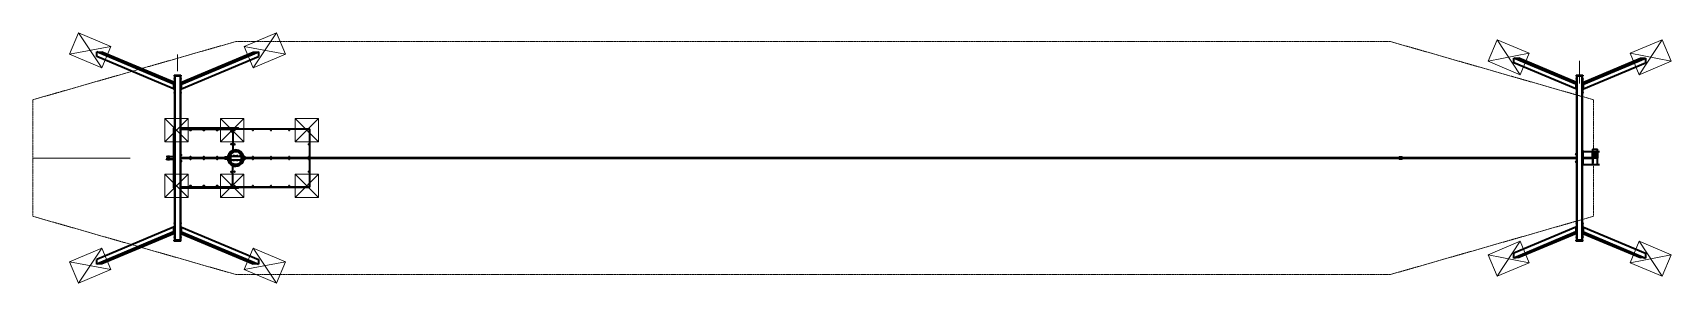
# Model space of a CAD drawing. Header units: millimetres. Extents: x -13997 to 14166, y -2044 to 2256.
import ezdxf

# ---------------------------------------------------------------- set-up
doc = ezdxf.new("R2010")
doc.units = ezdxf.units.MM
doc.linetypes.add('CENTERX2', pattern=[20.32, 12.7, -2.54, 2.54, -2.54])

msp = doc.modelspace()

# ---------------------------------------------------------------- linework, layer by layer
at = {"color": 7, "linetype": 'Continuous', "lineweight": 18}
for p, q in [((-13208, 2256), (-13363, 1888)), ((-12655, 2024), (-13208, 2256)), ((-12810, 1655), (-13208, 2256)), ((-9808, 2256), (-10362, 2024)), ((-9808, 2256), (-10207, 1655)), ((-9654, 1888), (-9808, 2256)), ((-13363, 1888), (-12655, 2024)), ((-12810, 1655), (-12655, 2024)), ((-10362, 2024), (-10207, 1655)), ((-10362, 2024), (-9654, 1888)), ((11172, 2136), (11017, 1768)), ((11725, 1904), (11172, 2136)), ((11172, 2136), (11570, 1535)), ((14012, 2136), (13458, 1904)), ((13613, 1535), (14012, 2136)), ((14166, 1768), (14012, 2136)), ((-13363, 1888), (-12810, 1655)), ((-11508, 1886), (-11508, 1598)), ((-10207, 1655), (-9654, 1888)), ((11017, 1768), (11725, 1904)), ((11017, 1768), (11570, 1535)), ((11570, 1535), (11725, 1904)), ((12592, 1776), (12592, 1384)), ((13458, 1904), (13613, 1535)), ((14166, 1768), (13458, 1904)), ((13613, 1535), (14166, 1768)), ((-11728, 786), (-11728, 386)), ((-11328, 786), (-11728, 786)), ((-11728, 786), (-11328, 386)), ((-11328, 786), (-11728, 386)), ((-11328, 386), (-11328, 786)), ((-10768, 786), (-10768, 386)), ((-10368, 786), (-10768, 786)), ((-10768, 386), (-10368, 786)), ((-10768, 786), (-10368, 386)), ((-10368, 386), (-10368, 786)), ((-9488, 786), (-9488, 386)), ((-9088, 786), (-9488, 786)), ((-9488, 386), (-9088, 786)), ((-9088, 386), (-9488, 786)), ((-9088, 386), (-9088, 786)), ((-11728, 386), (-11328, 386)), ((-10768, 386), (-10368, 386)), ((-9488, 386), (-9088, 386)), ((-13997, 106), (-12320, 106)), ((11502, 106), (10970, 106)), ((-11728, -174), (-11728, -574)), ((-11328, -174), (-11728, -174)), ((-11728, -574), (-11328, -174)), ((-11328, -574), (-11728, -174)), ((-11328, -574), (-11328, -174)), ((-10768, -174), (-10768, -574)), ((-10368, -174), (-10768, -174)), ((-10768, -574), (-10368, -174)), ((-10368, -574), (-10768, -174)), ((-10368, -574), (-10368, -174)), ((-9488, -174), (-9488, -574)), ((-9088, -174), (-9488, -174)), ((-9488, -574), (-9088, -174)), ((-9088, -574), (-9488, -174)), ((-9088, -574), (-9088, -174)), ((-11728, -574), (-11328, -574)), ((-10768, -574), (-10368, -574)), ((-9488, -574), (-9088, -574)), ((11570, -1323), (11017, -1555)), ((11172, -1924), (11570, -1323)), ((11725, -1691), (11570, -1323)), ((13613, -1323), (13458, -1691)), ((14166, -1555), (13613, -1323)), ((14012, -1924), (13613, -1323)), ((-12810, -1443), (-13363, -1675)), ((-13363, -1675), (-13208, -2044)), ((-13363, -1675), (-12655, -1811)), ((-13208, -2044), (-12810, -1443)), ((-12655, -1811), (-12810, -1443)), ((-10207, -1443), (-10362, -1811)), ((-10362, -1811), (-9654, -1675)), ((-9654, -1675), (-10207, -1443)), ((-9808, -2044), (-10207, -1443)), ((-9808, -2044), (-9654, -1675)), ((11017, -1555), (11172, -1924)), ((11017, -1555), (11725, -1691)), ((13458, -1691), (14166, -1555)), ((14012, -1924), (14166, -1555)), ((-13208, -2044), (-12655, -1811)), ((-10362, -1811), (-9808, -2044)), ((11172, -1924), (11725, -1691)), ((13458, -1691), (14012, -1924))]:
    msp.add_line(p, q, dxfattribs=at)
at = {"color": 7, "linetype": 'CENTERX2', "lineweight": 18}
for p, q in [((-13997, 1106), (-10508, 2106)), ((-10508, 2106), (9342, 2106)), ((9342, 2106), (12830, 1106)), ((-13997, 1106), (-13997, -894)), ((12830, 1106), (12830, -894)), ((-13997, -894), (-10508, -1894)), ((9342, -1894), (12830, -894)), ((-10508, -1894), (9342, -1894))]:
    msp.add_line(p, q, dxfattribs=at)
at = {"color": 7, "linetype": 'Continuous', "lineweight": 35}
for p, q in [((-11575, 1377), (-12897, 1931)), ((-12897, 1931), (-12810, 1926)), ((-12897, 1850), (-12897, 1931)), ((-11575, 1296), (-12897, 1850)), ((-11563, 1402), (-12810, 1926)), ((-11453, 1402), (-10206, 1926)), ((-11441, 1377), (-10119, 1931)), ((-11441, 1296), (-10119, 1850)), ((-10206, 1926), (-10119, 1931)), ((-10119, 1931), (-10119, 1850)), ((12525, 1377), (11459, 1823)), ((11459, 1823), (11546, 1818)), ((11459, 1742), (11459, 1823)), ((12525, 1296), (11459, 1742)), ((12537, 1402), (11546, 1818)), ((12647, 1402), (13637, 1818)), ((12659, 1377), (13724, 1823)), ((12659, 1296), (13724, 1742)), ((13637, 1818), (13724, 1823)), ((13724, 1823), (13724, 1742)), ((-11566, 1531), (-11566, 1516)), ((-11566, 1531), (-11551, 1531)), ((-11566, 1516), (-11551, 1516)), ((-11563, 1471), (-11558, 1471)), ((-11563, 1461), (-11563, 1471)), ((-11558, 1461), (-11563, 1461)), ((-11563, 1461), (-11563, 1231)), ((-11558, 1516), (-11558, 1466)), ((-11558, 1466), (-11558, 1461)), ((-11558, 1461), (-11558, 1231)), ((-11551, 1531), (-11551, 1516)), ((-11551, 1531), (-11466, 1531)), ((-11551, 1516), (-11466, 1516)), ((-11466, 1531), (-11466, 1516)), ((-11466, 1531), (-11451, 1531)), ((-11466, 1516), (-11451, 1516)), ((-11458, 1516), (-11458, 1466)), ((-11458, 1471), (-11453, 1471)), ((-11458, 1461), (-11458, 1466)), ((-11453, 1461), (-11458, 1461)), ((-11458, 1231), (-11458, 1461)), ((-11453, 1471), (-11453, 1461)), ((-11453, 1231), (-11453, 1461)), ((-11451, 1531), (-11451, 1516)), ((12534, 1531), (12534, 1516)), ((12534, 1531), (12549, 1531)), ((12534, 1516), (12549, 1516)), ((12537, 1471), (12542, 1471)), ((12537, 1461), (12537, 1471)), ((12542, 1461), (12537, 1461)), ((12537, 1461), (12537, 1231)), ((12542, 1466), (12542, 1516)), ((12542, 1466), (12542, 1461)), ((12542, 1461), (12542, 1231)), ((12549, 1531), (12549, 1516)), ((12549, 1531), (12634, 1531)), ((12549, 1516), (12634, 1516)), ((12634, 1531), (12634, 1516)), ((12634, 1531), (12649, 1531)), ((12634, 1516), (12649, 1516)), ((12642, 1466), (12642, 1516)), ((12642, 1471), (12647, 1471)), ((12642, 1461), (12642, 1466)), ((12647, 1461), (12642, 1461)), ((12642, 1231), (12642, 1461)), ((12647, 1471), (12647, 1461)), ((12647, 1231), (12647, 1461)), ((12649, 1531), (12649, 1516)), ((-11563, 1376), (-11575, 1377)), ((-11575, 1377), (-11575, 1296)), ((-11575, 1296), (-11563, 1295)), ((-11563, 1231), (-11558, 1231)), ((-11563, 1221), (-11563, 1231)), ((-11558, 1221), (-11563, 1221)), ((-11558, 1231), (-11558, 1227)), ((-11558, 1227), (-11558, 234)), ((-11458, 1231), (-11453, 1231)), ((-11458, 1227), (-11458, 1231)), ((-11458, 1227), (-11458, -1014)), ((-11453, 1221), (-11458, 1221)), ((-11441, 1377), (-11453, 1376)), ((-11453, 1295), (-11441, 1296)), ((-11453, 1231), (-11453, 1221)), ((-11441, 1296), (-11441, 1377)), ((12525, 1377), (12525, 1296)), ((12537, 1376), (12525, 1377)), ((12525, 1296), (12537, 1295)), ((12537, 1231), (12542, 1231)), ((12537, 1221), (12537, 1231)), ((12542, 1221), (12537, 1221)), ((12542, 1231), (12542, 1227)), ((12542, -1014), (12542, 1227)), ((12642, 1227), (12642, 1231)), ((12642, 1231), (12647, 1231)), ((12642, 234), (12642, 1227)), ((12647, 1221), (12642, 1221)), ((12659, 1377), (12647, 1376)), ((12647, 1295), (12659, 1296)), ((12647, 1231), (12647, 1221)), ((12659, 1296), (12659, 1377)), ((-11573, 611), (-11573, 618)), ((-11573, 611), (-11570, 611)), ((-11573, 129), (-11573, 611)), ((-11570, 621), (-11570, 611)), ((-11570, 621), (-11561, 621)), ((-11570, 611), (-11561, 611)), ((-11561, 611), (-11561, 621)), ((-11458, 621), (-10565, 621)), ((-10565, 606), (-11458, 606)), ((-11458, 604), (-10557, 604)), ((-10565, 618), (-10565, 621)), ((-10565, 621), (-10556, 621)), ((-10565, 618), (-10565, 609)), ((-10555, 618), (-10565, 618)), ((-10565, 606), (-10565, 609)), ((-10565, 609), (-10555, 609)), ((-10556, 606), (-10565, 606)), ((-10558, 604), (-10558, 606)), ((-9234, 604), (-10557, 604)), ((-10557, 604), (-10557, 238)), ((-10556, 621), (-10469, 621)), ((-10469, 606), (-10556, 606)), ((-10556, 604), (-10556, 606)), ((-10555, 618), (-10555, 609)), ((-10468, 618), (-10555, 618)), ((-10555, 609), (-10468, 609)), ((-10555, 604), (-10555, 606)), ((-10554, 606), (-10554, 606)), ((-10469, 621), (-10464, 621)), ((-10464, 606), (-10469, 606)), ((-10468, 618), (-10468, 609)), ((-10461, 618), (-10468, 618)), ((-10468, 609), (-10461, 609)), ((-10464, 606), (-9239, 606)), ((-10461, 618), (-10461, 609)), ((-9239, 604), (-9239, 606)), ((-9234, 111), (-9234, 604)), ((-11703, 129), (-11703, 126)), ((-11663, 129), (-11703, 129)), ((-11663, 126), (-11703, 126)), ((-11703, 86), (-11703, 83)), ((-11663, 86), (-11703, 86)), ((-11663, 83), (-11703, 83)), ((-11676, 136), (-11678, 134)), ((-11678, 134), (-11678, 129)), ((-11648, 134), (-11678, 134)), ((-11678, 83), (-11678, 78)), ((-11678, 78), (-11676, 76)), ((-11678, 78), (-11648, 78)), ((-11676, 136), (-11650, 136)), ((-11650, 76), (-11676, 76)), ((-11673, 126), (-11673, 86)), ((-11663, 129), (-11663, 126)), ((-11561, 129), (-11663, 129)), ((-11561, 126), (-11663, 126)), ((-11663, 83), (-11663, 86)), ((-11561, 86), (-11663, 86)), ((-11561, 83), (-11663, 83)), ((-11653, 86), (-11653, 126)), ((-11648, 134), (-11650, 136)), ((-11650, 76), (-11648, 78)), ((-11648, 129), (-11648, 134)), ((-11648, 78), (-11648, 83)), ((-11573, 86), (-11573, 126)), ((-11573, -399), (-11573, 83)), ((-11561, -21), (-11561, 234)), ((-11561, 234), (-11558, 234)), ((-11558, -21), (-11558, 234)), ((-11456, 168), (-11458, 168)), ((-11458, 148), (-11456, 148)), ((-11456, 64), (-11458, 64)), ((-11458, 44), (-11456, 44)), ((-11456, 148), (-11456, 168)), ((-11456, 167), (-11456, 167)), ((-11456, 150), (-11456, 150)), ((-11456, 44), (-11456, 64)), ((-11455, 167), (-11450, 167)), ((-11455, 167), (-11450, 167)), ((-11455, 158), (-11449, 158)), ((-11455, 150), (-11450, 150)), ((-11455, 63), (-11450, 63)), ((-11455, 63), (-11450, 63)), ((-11455, 54), (-11449, 54)), ((-11455, 46), (-11450, 46)), ((-11448, 167), (-11448, 167)), ((-11448, 162), (-11448, 167)), ((-11446, 166), (-11448, 166)), ((-11448, 155), (-11448, 162)), ((-11448, 155), (-11448, 150)), ((-11448, 150), (-11448, 150)), ((-11448, 150), (-11446, 150)), ((-11448, 58), (-11448, 63)), ((-11446, 62), (-11448, 62)), ((-11448, 51), (-11448, 58)), ((-11448, 51), (-11448, 46)), ((-11448, 46), (-11446, 46)), ((-10650, 121), (-10698, 121)), ((-10698, 91), (-10650, 91)), ((-10658, 136), (-10658, 121)), ((-10658, 136), (-10657, 136)), ((-10658, 91), (-10658, 77)), ((-10658, 77), (-10657, 77)), ((-10657, 136), (-10643, 136)), ((-10657, 77), (-10643, 77)), ((-10643, 136), (-10643, 77)), ((-10643, 136), (-10608, 136)), ((-10643, 77), (-10608, 77)), ((-10608, 136), (-10608, 77)), ((-10608, 136), (-10600, 136)), ((-10608, 77), (-10600, 77)), ((-10600, 136), (-10600, 77)), ((-10600, 136), (-10416, 136)), ((-10600, 77), (-10416, 77)), ((-10586, 146), (-10589, 143)), ((-10589, 143), (-10589, 136)), ((-10569, 143), (-10589, 143)), ((-10589, 77), (-10589, 69)), ((-10589, 69), (-10586, 66)), ((-10589, 69), (-10569, 69)), ((-10586, 146), (-10572, 146)), ((-10572, 66), (-10586, 66)), ((-10569, 143), (-10572, 146)), ((-10572, 66), (-10569, 69)), ((-10569, 136), (-10569, 143)), ((-10569, 69), (-10569, 77)), ((-10549, 146), (-10552, 143)), ((-10552, 143), (-10552, 136)), ((-10532, 143), (-10552, 143)), ((-10552, 77), (-10552, 69)), ((-10552, 69), (-10549, 66)), ((-10552, 69), (-10532, 69)), ((-10549, 146), (-10535, 146)), ((-10535, 66), (-10549, 66)), ((-10532, 143), (-10535, 146)), ((-10535, 66), (-10532, 69)), ((-10532, 136), (-10532, 143)), ((-10532, 69), (-10532, 77)), ((-10487, 146), (-10490, 143)), ((-10490, 143), (-10490, 136)), ((-10470, 143), (-10490, 143)), ((-10490, 77), (-10490, 69)), ((-10490, 69), (-10487, 66)), ((-10490, 69), (-10470, 69)), ((-10487, 146), (-10473, 146)), ((-10473, 66), (-10487, 66)), ((-10470, 143), (-10473, 146)), ((-10473, 66), (-10470, 69)), ((-10470, 136), (-10470, 143)), ((-10470, 69), (-10470, 77)), ((-10442, 146), (-10445, 143)), ((-10445, 143), (-10445, 136)), ((-10425, 143), (-10445, 143)), ((-10445, 77), (-10445, 69)), ((-10445, 69), (-10442, 66)), ((-10445, 69), (-10425, 69)), ((-10442, 146), (-10428, 146)), ((-10428, 66), (-10442, 66)), ((-10425, 143), (-10428, 146)), ((-10428, 66), (-10425, 69)), ((-10425, 136), (-10425, 143)), ((-10425, 69), (-10425, 77)), ((-10416, 136), (-10416, 77)), ((-10416, 136), (-10408, 136)), ((-10416, 77), (-10408, 77)), ((-10408, 136), (-10408, 77)), ((-10408, 136), (-10373, 136)), ((-10408, 77), (-10373, 77)), ((-10373, 136), (-10373, 77)), ((-10373, 136), (-10359, 136)), ((-10373, 77), (-10359, 77)), ((-10359, 111), (-10359, 136)), ((-10359, 136), (-10359, 136)), ((-10359, 77), (-10359, 101)), ((-10359, 77), (-10359, 77)), ((-9233, -392), (-9233, 101)), ((9542, 121), (9492, 121)), ((9492, 91), (9542, 91)), ((12532, 182), (12530, 182)), ((12530, 166), (12532, 166)), ((12532, 46), (12530, 46)), ((12530, 30), (12532, 30)), ((12532, 183), (12532, 183)), ((12532, 183), (12532, 177)), ((12532, 183), (12532, 183)), ((12532, 177), (12532, 170)), ((12532, 170), (12532, 166)), ((12532, 166), (12532, 166)), ((12532, 48), (12532, 47)), ((12532, 45), (12532, 47)), ((12532, 45), (12532, 38)), ((12532, 38), (12532, 31)), ((12532, 31), (12532, 30)), ((12532, 30), (12532, 29)), ((12538, 182), (12533, 182)), ((12539, 173), (12533, 173)), ((12538, 165), (12533, 165)), ((12538, 48), (12533, 48)), ((12539, 42), (12533, 42)), ((12538, 33), (12533, 33)), ((12538, 29), (12533, 29)), ((12539, 48), (12538, 48)), ((12540, 47), (12539, 48)), ((12539, 29), (12540, 30)), ((12542, 184), (12540, 184)), ((12540, 164), (12540, 184)), ((12540, 183), (12540, 183)), ((12540, 166), (12540, 166)), ((12540, 164), (12542, 164)), ((12542, 48), (12540, 48)), ((12540, 48), (12540, 28)), ((12540, 28), (12542, 28)), ((12645, 234), (12642, 234)), ((12642, 234), (12642, -21)), ((12645, 234), (12645, 219)), ((12645, 219), (12855, 219)), ((12645, 216), (12855, 216)), ((12645, 216), (12645, -4)), ((12810, 111), (12645, 111)), ((12645, 101), (12813, 101)), ((12813, 111), (12811, 111)), ((12813, 256), (12813, 219)), ((12813, 256), (12898, 256)), ((12813, 216), (12813, 207)), ((12813, 197), (12813, 195)), ((12813, 185), (12813, 183)), ((12813, 173), (12813, 171)), ((12813, 161), (12813, 159)), ((12813, 149), (12813, 147)), ((12813, 137), (12813, 135)), ((12813, 125), (12813, 123)), ((12813, 113), (12813, 111)), ((12813, 101), (12813, -4)), ((12855, 219), (12855, 216)), ((12855, 219), (12932, 219)), ((12855, 216), (12932, 216)), ((12898, 219), (12898, 256)), ((12898, 202), (12898, 216)), ((12898, 190), (12898, 192)), ((12898, 178), (12898, 180)), ((12898, 166), (12898, 168)), ((12898, 154), (12898, 156)), ((12898, 142), (12898, 144)), ((12898, 130), (12898, 132)), ((12898, 118), (12898, 120)), ((12898, -4), (12898, 108)), ((12932, 216), (12932, 219)), ((-11561, -21), (-11558, -21)), ((-11558, -21), (-11558, -1014)), ((-10557, -392), (-10557, -25)), ((12642, -1014), (12642, -21)), ((12645, -21), (12642, -21)), ((12645, -4), (12855, -4)), ((12645, -7), (12645, -21)), ((12645, -7), (12855, -7)), ((12855, -7), (12855, -4)), ((12855, -4), (12932, -4)), ((12855, -7), (12932, -7)), ((12932, -7), (12932, -4)), ((-11573, -406), (-11573, -399)), ((-11573, -399), (-11570, -399)), ((-11570, -399), (-11561, -399)), ((-11570, -399), (-11570, -409)), ((-11570, -409), (-11561, -409)), ((-11561, -409), (-11561, -399)), ((-11458, -392), (-10557, -392)), ((-11458, -394), (-10565, -394)), ((-10565, -409), (-11458, -409)), ((-10565, -394), (-10565, -397)), ((-10565, -394), (-10556, -394)), ((-10565, -406), (-10565, -397)), ((-10555, -397), (-10565, -397)), ((-10565, -406), (-10565, -409)), ((-10565, -406), (-10555, -406)), ((-10556, -409), (-10565, -409)), ((-10558, -394), (-10558, -392)), ((-10557, -392), (-9233, -392)), ((-10556, -394), (-10556, -392)), ((-10556, -394), (-10469, -394)), ((-10469, -409), (-10556, -409)), ((-10555, -393), (-10555, -392)), ((-10555, -397), (-10555, -406)), ((-10468, -397), (-10555, -397)), ((-10555, -406), (-10468, -406)), ((-10554, -394), (-10554, -393)), ((-10469, -394), (-10464, -394)), ((-10464, -409), (-10469, -409)), ((-10468, -406), (-10468, -397)), ((-10461, -397), (-10468, -397)), ((-10468, -406), (-10461, -406)), ((-9239, -394), (-10464, -394)), ((-10461, -397), (-10461, -406)), ((-9239, -393), (-9239, -392)), ((-11575, -1083), (-12897, -1637)), ((-11563, -1082), (-11575, -1083)), ((-11575, -1083), (-11575, -1164)), ((-11563, -1009), (-11558, -1009)), ((-11563, -1019), (-11563, -1009)), ((-11558, -1019), (-11563, -1019)), ((-11563, -1019), (-11563, -1249)), ((-11558, -1014), (-11558, -1019)), ((-11558, -1019), (-11558, -1249)), ((-11458, -1009), (-11453, -1009)), ((-11458, -1019), (-11458, -1014)), ((-11458, -1249), (-11458, -1019)), ((-11453, -1019), (-11458, -1019)), ((-11453, -1009), (-11453, -1019)), ((-11453, -1249), (-11453, -1019)), ((-11441, -1083), (-11453, -1082)), ((-11441, -1164), (-11441, -1083)), ((-11441, -1083), (-10119, -1637)), ((12525, -1083), (11459, -1530)), ((12537, -1082), (12525, -1083)), ((12525, -1083), (12525, -1164)), ((12537, -1009), (12542, -1009)), ((12537, -1019), (12537, -1009)), ((12542, -1019), (12537, -1019)), ((12537, -1019), (12537, -1249)), ((12542, -1014), (12542, -1019)), ((12542, -1019), (12542, -1249)), ((12642, -1009), (12647, -1009)), ((12642, -1019), (12642, -1014)), ((12642, -1249), (12642, -1019)), ((12647, -1019), (12642, -1019)), ((12647, -1009), (12647, -1019)), ((12647, -1249), (12647, -1019)), ((12659, -1083), (12647, -1082)), ((12659, -1164), (12659, -1083)), ((12659, -1083), (13724, -1530)), ((-11575, -1164), (-12897, -1718)), ((-11563, -1190), (-12810, -1713)), ((-11575, -1164), (-11563, -1163)), ((-11566, -1319), (-11566, -1304)), ((-11551, -1304), (-11566, -1304)), ((-11551, -1319), (-11566, -1319)), ((-11563, -1249), (-11558, -1249)), ((-11563, -1259), (-11563, -1249)), ((-11558, -1259), (-11563, -1259)), ((-11558, -1249), (-11558, -1253)), ((-11558, -1253), (-11558, -1304)), ((-11551, -1319), (-11551, -1304)), ((-11466, -1304), (-11551, -1304)), ((-11466, -1319), (-11551, -1319)), ((-11466, -1319), (-11466, -1304)), ((-11451, -1304), (-11466, -1304)), ((-11451, -1319), (-11466, -1319)), ((-11458, -1249), (-11453, -1249)), ((-11458, -1253), (-11458, -1249)), ((-11458, -1253), (-11458, -1304)), ((-11453, -1259), (-11458, -1259)), ((-11453, -1163), (-11441, -1164)), ((-11453, -1190), (-10206, -1713)), ((-11453, -1249), (-11453, -1259)), ((-11451, -1319), (-11451, -1304)), ((-11441, -1164), (-10119, -1718)), ((12525, -1164), (11459, -1611)), ((12537, -1190), (11546, -1605)), ((12525, -1164), (12537, -1163)), ((12534, -1319), (12534, -1304)), ((12549, -1304), (12534, -1304)), ((12549, -1319), (12534, -1319)), ((12537, -1249), (12542, -1249)), ((12537, -1259), (12537, -1249)), ((12542, -1259), (12537, -1259)), ((12542, -1249), (12542, -1253)), ((12542, -1304), (12542, -1253)), ((12549, -1319), (12549, -1304)), ((12634, -1304), (12549, -1304)), ((12634, -1319), (12549, -1319)), ((12634, -1319), (12634, -1304)), ((12649, -1304), (12634, -1304)), ((12649, -1319), (12634, -1319)), ((12642, -1249), (12647, -1249)), ((12642, -1253), (12642, -1249)), ((12642, -1304), (12642, -1253)), ((12647, -1259), (12642, -1259)), ((12647, -1163), (12659, -1164)), ((12647, -1190), (13637, -1605)), ((12647, -1249), (12647, -1259)), ((12649, -1319), (12649, -1304)), ((12659, -1164), (13724, -1611)), ((-12897, -1718), (-12897, -1637)), ((-10119, -1637), (-10119, -1718)), ((11459, -1611), (11459, -1530)), ((11546, -1605), (11459, -1611)), ((13724, -1611), (13637, -1605)), ((13724, -1530), (13724, -1611)), ((-12810, -1713), (-12897, -1718)), ((-10119, -1718), (-10206, -1713))]:
    msp.add_line(p, q, dxfattribs=at)
at = {"color": 8, "linetype": 'Continuous', "lineweight": 35}
for p, q in [((-11552, 1516), (-11552, -1304)), ((-11464, 1516), (-11464, -1304)), ((12548, -1304), (12548, 1516)), ((12636, -1304), (12636, 1516)), ((-11570, 611), (-11570, 129)), ((-11561, 234), (-11561, 611)), ((-11561, 611), (-11558, 611)), ((-10565, 618), (-11458, 618)), ((-11458, 609), (-10565, 609)), ((-11570, 126), (-11570, 86)), ((-11570, 83), (-11570, -399)), ((-11446, 150), (-11446, 166)), ((-11446, 46), (-11446, 62)), ((-10657, 136), (-10657, 121)), ((-10657, 91), (-10657, 77)), ((-10359, 136), (-10359, 111)), ((-10359, 101), (-10359, 77)), ((12530, 182), (12530, 173)), ((12530, 173), (12530, 166)), ((12530, 46), (12530, 30)), ((-11561, -399), (-11561, -21)), ((-11561, -399), (-11558, -399)), ((-10565, -397), (-11458, -397)), ((-11458, -406), (-10565, -406))]:
    msp.add_line(p, q, dxfattribs=at)
at = {"color": 7, "linetype": 'Continuous', "lineweight": 35, "flags": 128}
for points in [[(-10558, 606), (-10558, 606), (-10559, 606), (-10559, 606), (-10559, 605), (-10560, 605), (-10560, 604)], [(-10560, 604), (-10560, 605), (-10559, 605), (-10559, 606), (-10559, 606), (-10558, 606), (-10558, 606)], [(-10555, 618), (-10555, 619), (-10555, 620), (-10555, 620), (-10555, 621), (-10556, 621), (-10556, 621), (-10556, 621), (-10556, 621)], [(-10556, 606), (-10556, 606), (-10556, 607), (-10556, 607), (-10555, 607), (-10555, 608), (-10555, 608), (-10555, 609), (-10555, 609)], [(-10521, 586), (-10521, 588), (-10522, 589), (-10523, 590), (-10524, 591), (-10525, 591), (-10526, 591), (-10527, 591), (-10529, 591), (-10529, 590), (-10530, 588), (-10531, 587), (-10531, 586), (-10530, 584), (-10529, 583), (-10529, 582), (-10527, 582), (-10526, 581), (-10525, 582), (-10524, 582), (-10523, 583), (-10522, 584), (-10521, 585), (-10521, 586)], [(-10468, 618), (-10468, 619), (-10468, 620), (-10468, 620), (-10468, 621), (-10468, 621), (-10469, 621), (-10469, 621), (-10469, 621)], [(-10469, 606), (-10469, 606), (-10469, 607), (-10468, 607), (-10468, 607), (-10468, 608), (-10468, 608), (-10468, 609), (-10468, 609)], [(-10209, 586), (-10209, 588), (-10210, 589), (-10210, 590), (-10211, 591), (-10213, 591), (-10214, 591), (-10215, 591), (-10216, 591), (-10217, 590), (-10218, 588), (-10218, 587), (-10218, 586), (-10218, 584), (-10217, 583), (-10216, 582), (-10215, 582), (-10214, 581), (-10213, 582), (-10211, 582), (-10210, 583), (-10210, 584), (-10209, 585), (-10209, 586)], [(-9896, 586), (-9897, 588), (-9897, 589), (-9898, 590), (-9899, 591), (-9900, 591), (-9902, 591), (-9903, 591), (-9904, 591), (-9905, 590), (-9906, 588), (-9906, 587), (-9906, 586), (-9906, 584), (-9905, 583), (-9904, 582), (-9903, 582), (-9902, 581), (-9900, 582), (-9899, 582), (-9898, 583), (-9897, 584), (-9897, 585), (-9896, 586)], [(-9594, 586), (-9594, 585), (-9593, 584), (-9592, 583), (-9591, 582), (-9590, 582), (-9589, 581), (-9588, 582), (-9587, 582), (-9586, 583), (-9585, 584), (-9585, 586), (-9585, 587), (-9585, 588), (-9586, 590), (-9587, 591), (-9588, 591), (-9589, 591), (-9590, 591), (-9591, 591), (-9592, 590), (-9593, 589), (-9594, 588), (-9594, 586)], [(-9255, 558), (-9255, 557), (-9255, 556), (-9254, 555), (-9253, 554), (-9252, 554), (-9250, 553), (-9249, 554), (-9248, 554), (-9247, 555), (-9246, 556), (-9246, 558), (-9246, 559), (-9246, 560), (-9247, 562), (-9248, 563), (-9249, 563), (-9250, 563), (-9252, 563), (-9253, 563), (-9254, 562), (-9255, 561), (-9255, 560), (-9255, 558)], [(-10531, 340), (-10530, 339), (-10530, 338), (-10529, 337), (-10528, 336), (-10527, 336), (-10525, 335), (-10524, 336), (-10523, 336), (-10522, 337), (-10521, 338), (-10521, 340), (-10521, 341), (-10521, 342), (-10522, 344), (-10523, 345), (-10524, 345), (-10525, 345), (-10527, 345), (-10528, 345), (-10529, 344), (-10530, 343), (-10530, 342), (-10531, 340)], [(-9255, 340), (-9255, 339), (-9255, 338), (-9254, 337), (-9253, 336), (-9252, 336), (-9250, 335), (-9249, 336), (-9248, 336), (-9247, 337), (-9246, 338), (-9246, 340), (-9246, 341), (-9246, 342), (-9247, 344), (-9248, 345), (-9249, 345), (-9250, 345), (-9252, 345), (-9253, 345), (-9254, 344), (-9255, 343), (-9255, 342), (-9255, 340)], [(-10699, 111), (-10699, 112), (-10699, 114), (-10699, 116), (-10699, 118), (-10699, 119), (-10699, 120), (-10698, 121), (-10698, 121), (-10698, 121), (-10698, 121), (-10698, 121), (-10698, 120), (-10698, 118), (-10697, 117), (-10697, 115), (-10697, 113), (-10697, 111), (-10697, 109), (-10697, 106)], [(-10697, 106), (-10697, 104), (-10697, 102), (-10697, 100), (-10697, 98), (-10697, 96), (-10698, 94), (-10698, 93), (-10698, 92), (-10698, 92), (-10698, 91), (-10698, 92), (-10698, 92), (-10699, 93), (-10699, 94), (-10699, 95), (-10699, 97), (-10699, 99), (-10699, 101), (-10699, 101)], [(-10218, 122), (-10218, 121), (-10218, 120), (-10217, 119), (-10216, 118), (-10215, 118), (-10213, 117), (-10212, 118), (-10211, 118), (-10210, 119), (-10209, 120), (-10209, 122), (-10209, 123), (-10209, 124), (-10210, 126), (-10211, 127), (-10212, 127), (-10213, 127), (-10215, 127), (-10216, 127), (-10217, 126), (-10218, 125), (-10218, 124), (-10218, 122)], [(-10218, 90), (-10218, 89), (-10217, 88), (-10216, 87), (-10215, 86), (-10214, 86), (-10213, 85), (-10212, 86), (-10210, 86), (-10210, 87), (-10209, 88), (-10209, 90), (-10209, 91), (-10209, 92), (-10210, 94), (-10210, 95), (-10212, 95), (-10213, 95), (-10214, 95), (-10215, 95), (-10216, 94), (-10217, 93), (-10218, 92), (-10218, 90)], [(-9906, 122), (-9906, 121), (-9905, 120), (-9904, 119), (-9903, 118), (-9902, 118), (-9901, 117), (-9900, 118), (-9898, 118), (-9898, 119), (-9897, 120), (-9897, 122), (-9897, 123), (-9897, 124), (-9898, 126), (-9898, 127), (-9900, 127), (-9901, 127), (-9902, 127), (-9903, 127), (-9904, 126), (-9905, 125), (-9906, 124), (-9906, 122)], [(-9906, 90), (-9906, 89), (-9905, 88), (-9904, 87), (-9903, 86), (-9902, 86), (-9901, 85), (-9900, 86), (-9898, 86), (-9898, 87), (-9897, 88), (-9897, 90), (-9897, 91), (-9897, 92), (-9898, 94), (-9898, 95), (-9900, 95), (-9901, 95), (-9902, 95), (-9903, 95), (-9904, 94), (-9905, 93), (-9906, 92), (-9906, 90)], [(-9585, 122), (-9585, 124), (-9585, 125), (-9586, 126), (-9587, 127), (-9588, 127), (-9590, 127), (-9591, 127), (-9592, 127), (-9593, 126), (-9594, 124), (-9594, 123), (-9594, 122), (-9594, 120), (-9593, 119), (-9592, 118), (-9591, 118), (-9590, 117), (-9588, 118), (-9587, 118), (-9586, 119), (-9585, 120), (-9585, 121), (-9585, 122)], [(-9594, 90), (-9594, 89), (-9593, 88), (-9592, 87), (-9591, 86), (-9590, 86), (-9589, 85), (-9588, 86), (-9587, 86), (-9586, 87), (-9585, 88), (-9585, 90), (-9585, 91), (-9585, 92), (-9586, 94), (-9587, 95), (-9588, 95), (-9589, 95), (-9590, 95), (-9591, 95), (-9592, 94), (-9593, 93), (-9594, 92), (-9594, 90)], [(-9255, 122), (-9255, 121), (-9255, 120), (-9254, 119), (-9253, 118), (-9252, 118), (-9250, 117), (-9249, 118), (-9248, 118), (-9247, 119), (-9246, 120), (-9246, 122), (-9246, 123), (-9246, 124), (-9247, 126), (-9248, 127), (-9249, 127), (-9250, 127), (-9252, 127), (-9253, 127), (-9254, 126), (-9255, 125), (-9255, 124), (-9255, 122)], [(-9255, 90), (-9255, 89), (-9255, 88), (-9254, 87), (-9253, 86), (-9251, 86), (-9250, 85), (-9249, 86), (-9248, 86), (-9247, 87), (-9246, 88), (-9246, 90), (-9246, 91), (-9246, 92), (-9247, 94), (-9248, 95), (-9249, 95), (-9250, 95), (-9251, 95), (-9253, 95), (-9254, 94), (-9255, 93), (-9255, 92), (-9255, 90)], [(9492, 121), (9492, 121), (9492, 121), (9492, 121), (9491, 120), (9491, 118), (9491, 117), (9491, 115), (9491, 113), (9491, 111), (9491, 109), (9491, 106)], [(9491, 106), (9491, 104), (9491, 102), (9491, 100), (9491, 98), (9491, 96), (9491, 94), (9491, 93), (9492, 92), (9492, 92), (9492, 91), (9492, 91)], [(9542, 111), (9542, 112), (9542, 114), (9542, 116), (9542, 118), (9542, 119), (9542, 120), (9542, 121), (9542, 121), (9542, 121), (9542, 121), (9541, 121), (9541, 120), (9541, 118), (9541, 117), (9541, 115), (9541, 113), (9541, 111), (9541, 109), (9541, 106)], [(9541, 106), (9541, 104), (9541, 102), (9541, 100), (9541, 98), (9541, 96), (9541, 94), (9541, 93), (9541, 92), (9542, 92), (9542, 91), (9542, 92), (9542, 92), (9542, 93), (9542, 94), (9542, 95), (9542, 97), (9542, 99), (9542, 101), (9542, 101)], [(-10530, -128), (-10530, -129), (-10530, -130), (-10529, -131), (-10528, -132), (-10526, -132), (-10525, -133), (-10524, -132), (-10523, -132), (-10522, -131), (-10521, -130), (-10521, -128), (-10521, -127), (-10521, -126), (-10522, -124), (-10523, -123), (-10524, -123), (-10525, -123), (-10526, -123), (-10528, -123), (-10529, -124), (-10530, -125), (-10530, -126), (-10530, -128)], [(-9255, -128), (-9255, -129), (-9255, -130), (-9254, -131), (-9253, -132), (-9251, -132), (-9250, -133), (-9249, -132), (-9248, -132), (-9247, -131), (-9246, -130), (-9246, -128), (-9246, -127), (-9246, -126), (-9247, -124), (-9248, -123), (-9249, -123), (-9250, -123), (-9251, -123), (-9253, -123), (-9254, -124), (-9255, -125), (-9255, -126), (-9255, -128)], [(-10560, -392), (-10560, -392), (-10559, -392), (-10559, -393), (-10559, -393), (-10558, -394), (-10558, -394)], [(-10558, -394), (-10558, -394), (-10559, -393), (-10559, -393), (-10559, -392), (-10560, -392), (-10560, -392)], [(-10555, -397), (-10555, -396), (-10555, -395), (-10555, -395), (-10555, -394), (-10556, -394), (-10556, -394), (-10556, -394), (-10556, -394)], [(-10556, -409), (-10556, -409), (-10556, -408), (-10556, -408), (-10555, -408), (-10555, -407), (-10555, -407), (-10555, -406), (-10555, -406)], [(-10530, -374), (-10530, -375), (-10530, -376), (-10529, -377), (-10528, -378), (-10526, -378), (-10525, -379), (-10524, -378), (-10523, -378), (-10522, -377), (-10521, -376), (-10521, -374), (-10521, -373), (-10521, -372), (-10522, -370), (-10523, -369), (-10524, -369), (-10525, -369), (-10526, -369), (-10528, -369), (-10529, -370), (-10530, -371), (-10530, -372), (-10530, -374)], [(-10468, -397), (-10468, -396), (-10468, -395), (-10468, -395), (-10468, -394), (-10468, -394), (-10469, -394), (-10469, -394), (-10469, -394)], [(-10469, -409), (-10469, -409), (-10469, -408), (-10468, -408), (-10468, -408), (-10468, -407), (-10468, -407), (-10468, -406), (-10468, -406)], [(-10208, -374), (-10209, -372), (-10209, -371), (-10210, -370), (-10211, -369), (-10212, -369), (-10214, -369), (-10215, -369), (-10216, -369), (-10217, -370), (-10218, -372), (-10218, -373), (-10218, -374), (-10218, -376), (-10217, -377), (-10216, -378), (-10215, -378), (-10214, -379), (-10212, -378), (-10211, -378), (-10210, -377), (-10209, -376), (-10209, -375), (-10208, -374)], [(-9896, -374), (-9897, -372), (-9897, -371), (-9898, -370), (-9899, -369), (-9900, -369), (-9902, -369), (-9903, -369), (-9904, -369), (-9905, -370), (-9906, -372), (-9906, -373), (-9906, -374), (-9906, -376), (-9905, -377), (-9904, -378), (-9903, -378), (-9902, -379), (-9900, -378), (-9899, -378), (-9898, -377), (-9897, -376), (-9897, -375), (-9896, -374)], [(-9585, -374), (-9585, -372), (-9585, -371), (-9586, -370), (-9587, -369), (-9588, -369), (-9590, -369), (-9591, -369), (-9592, -369), (-9593, -370), (-9594, -372), (-9594, -373), (-9594, -374), (-9594, -376), (-9593, -377), (-9592, -378), (-9591, -378), (-9590, -379), (-9588, -378), (-9587, -378), (-9586, -377), (-9585, -376), (-9585, -375), (-9585, -374)], [(-9255, -346), (-9255, -347), (-9255, -348), (-9254, -349), (-9253, -350), (-9251, -350), (-9250, -351), (-9249, -350), (-9248, -350), (-9247, -349), (-9246, -348), (-9246, -346), (-9246, -345), (-9246, -344), (-9247, -342), (-9248, -341), (-9249, -341), (-9250, -341), (-9251, -341), (-9253, -341), (-9254, -342), (-9255, -343), (-9255, -344), (-9255, -346)]]:
    msp.add_lwpolyline(points, dxfattribs=at)
at = {"color": 8, "linetype": 'Continuous', "lineweight": 35, "flags": 128}
msp.add_lwpolyline([(-10494, 138), (-10491, 136), (-10490, 136)], dxfattribs=at)
at = {"color": 7, "linetype": 'Continuous', "lineweight": 35}
for centre, radius in [((-11288, 586), 8), ((-11288, 586), 5), ((-11288, 586), 1), ((-11058, 586), 8), ((-11058, 586), 5), ((-11058, 586), 1), ((-10828, 586), 8), ((-10828, 586), 5), ((-10828, 586), 1), ((-10578, 566), 8), ((-10578, 566), 5), ((-10578, 566), 1), ((-10578, 344), 8), ((-10578, 344), 5), ((-10578, 344), 1), ((-11288, 122), 8), ((-11288, 90), 8), ((-11288, 122), 5), ((-11288, 90), 5), ((-11288, 122), 1), ((-11288, 90), 1), ((-11058, 122), 8), ((-11058, 90), 8), ((-11058, 122), 5), ((-11058, 90), 5), ((-11058, 122), 1), ((-11058, 90), 1), ((-10828, 122), 8), ((-10828, 90), 8), ((-10828, 122), 5), ((-10828, 90), 5), ((-10828, 122), 1), ((-10828, 90), 1), ((-10578, -132), 8), ((-10578, -132), 5), ((-10578, -132), 1), ((-11288, -374), 8), ((-11288, -374), 5), ((-11288, -374), 1), ((-11058, -374), 8), ((-11058, -374), 5), ((-11058, -374), 1), ((-10828, -374), 8), ((-10828, -374), 5), ((-10828, -374), 1), ((-10578, -354), 8), ((-10578, -354), 5), ((-10578, -354), 1)]:
    msp.add_circle(centre, radius, dxfattribs=at)
for centre, radius, start, end in [((-11570, 618), 3, 90, 180), ((-11561, 618), 3, 2.9016, 90), ((-10532, 586), 5.08, 359.5342, 48.6514), ((-10532, 586), 5.08, 311.349, 0.4654), ((-10464, 618), 3, 0, 90), ((-10464, 609), 3, 270, 0), ((-10220, 586), 5.09, 359.5494, 48.6362), ((-10220, 586), 5.09, 311.3642, 0.4502), ((-9908, 586), 5.09, 359.5683, 48.6173), ((-9908, 586), 5.09, 311.3832, 0.4313), ((-9596, 586), 5.16, 311.5923, 48.4077), ((-9257, 558), 5.16, 311.5842, 48.4158), ((-9257, 340), 5.16, 311.5842, 48.4158), ((-11446, 158), 8, 270, 90), ((-11446, 54), 8, 270, 90), ((-10508, 106), 140, 12.1642, 167.8358), ((-10508, 106), 140, 192.1642, 245.4792), ((-10508, 106), 140, 245.4792, 347.8358), ((-10220, 122), 5.16, 311.5843, 48.4157), ((-10220, 90), 5.16, 311.5748, 48.4252), ((-9908, 122), 5.16, 311.5923, 48.4077), ((-9908, 90), 5.16, 311.5748, 48.4252), ((-9596, 122), 5.09, 359.5688, 48.6167), ((-9596, 122), 5.09, 311.3832, 0.4313), ((-9596, 90), 5.16, 311.5748, 48.4252), ((-9257, 122), 5.16, 311.5843, 48.4157), ((-9257, 90), 5.16, 311.5748, 48.4252), ((12530, 174), 8, 90, 270), ((12530, 38), 8, 90, 270), ((12810, 106), 5, 82.4248, 95.6571), ((-9257, -128), 5.16, 311.5747, 48.4253), ((-11570, -406), 3, 180, 270), ((-11561, -406), 3, 270, 357.0984), ((-10532, -374), 5.16, 311.5841, 48.4159), ((-10464, -397), 3, 0, 90), ((-10464, -406), 3, 270, 0), ((-10220, -374), 5.08, 359.5346, 48.651), ((-10220, -374), 5.08, 311.3486, 0.4658), ((-9908, -374), 5.08, 359.5346, 48.651), ((-9908, -374), 5.08, 311.3486, 0.4658), ((-9596, -374), 5.08, 359.5346, 48.651), ((-9596, -374), 5.08, 311.3486, 0.4658), ((-9257, -346), 5.16, 311.5747, 48.4253)]:
    msp.add_arc(centre, radius, start, end, dxfattribs=at)
at = {"color": 8, "linetype": 'Continuous', "lineweight": 35}
for radius, start, end in [(130, 13.116, 166.884), (130, 193.116, 245.4792), (127, 13.4422, 166.5578), (127, 193.4422, 245.4792), (108, 65.4792, 164.1723), (108, 195.8277, 344.1723), (130, 245.4792, 346.884), (127, 245.4792, 346.5578), (34.8, 65.4792, 121.9058), (34.8, 238.0942, 300.7072), (108, 15.8277, 65.4792)]:
    msp.add_arc((-10508, 106), radius, start, end, dxfattribs=at)
at = {"color": 7, "linetype": 'Continuous', "lineweight": 35}
for centre, major_axis, ratio, start_param, end_param in [((-9243, 602), (3.95, 3.95), 0.16295, 5.397518, 6.444716), ((-9243, 602), (3.95, 3.95), 0.16295, 5.397518, 6.444716), ((12807, 106), (36.8, -0.2), 0.13565, 1.47464, 1.506035), ((-9243, -390), (3.95, -3.95), 0.16295, 6.121655, 7.168853), ((-9243, -390), (3.95, -3.95), 0.16295, 6.121655, 7.168853)]:
    msp.add_ellipse(centre, major_axis=major_axis, ratio=ratio, start_param=start_param, end_param=end_param, dxfattribs=at)
for points, knots in [([(-10699, 111), (-10701, 111), (-10710, 111), (-10725, 111), (-10745, 111), (-10767, 111), (-10791, 111), (-10816, 111), (-10842, 111), (-10869, 111), (-10898, 111), (-10927, 111), (-10957, 111), (-10986, 111), (-11017, 111), (-11049, 111), (-11082, 111), (-11116, 111), (-11151, 111), (-11188, 111), (-11225, 111), (-11263, 111), (-11303, 111), (-11342, 111), (-11382, 111), (-11421, 111), (-11446, 111), (-11458, 111)], [0, 0, 0, 0, 0.010689, 0.034717, 0.060167, 0.089555, 0.120634, 0.153407, 0.187874, 0.224034, 0.261887, 0.301434, 0.339173, 0.378333, 0.418919, 0.460926, 0.504357, 0.54921, 0.595486, 0.643185, 0.692308, 0.742853, 0.794822, 0.848213, 0.899857, 0.952767, 1, 1, 1, 1]), ([(-11458, 101), (-11448, 101), (-11425, 101), (-11389, 101), (-11352, 101), (-11316, 101), (-11282, 101), (-11250, 101), (-11219, 101), (-11188, 101), (-11158, 101), (-11128, 101), (-11097, 101), (-11068, 101), (-11040, 101), (-11013, 101), (-10988, 101), (-10964, 101), (-10941, 101), (-10921, 101), (-10902, 101), (-10884, 101), (-10867, 101), (-10833, 101), (-10785, 101), (-10735, 101), (-10706, 101), (-10698, 101)], [0, 0, 0, 0, 0.041242, 0.091805, 0.140935, 0.188628, 0.232284, 0.274666, 0.315772, 0.355602, 0.394159, 0.435684, 0.475622, 0.513973, 0.550735, 0.585909, 0.619494, 0.651493, 0.681903, 0.707802, 0.732425, 0.755775, 0.778087, 0.800353, 0.888466, 0.967998, 1, 1, 1, 1]), ([(-11456, 162), (-11456, 163), (-11456, 165), (-11455, 166), (-11455, 167)], [0, 0, 0, 0, 0.575027, 1, 1, 1, 1]), ([(-11455, 167), (-11455, 167), (-11455, 167), (-11456, 167), (-11456, 167), (-11456, 167), (-11456, 167)], [0, 0, 0, 0, 0.252314, 0.555494, 0.865724, 1, 1, 1, 1]), ([(-11456, 167), (-11456, 167), (-11456, 167), (-11455, 167), (-11455, 167)], [0, 0, 0, 0, 0.485757, 1, 1, 1, 1]), ([(-11455, 158), (-11456, 159), (-11456, 160), (-11456, 161), (-11456, 162), (-11456, 162)], [0, 0, 0, 0, 0.447218, 0.908366, 1, 1, 1, 1]), ([(-11456, 155), (-11456, 155), (-11456, 156), (-11456, 158), (-11455, 158)], [0, 0, 0, 0, 0.356356, 1, 1, 1, 1]), ([(-11455, 150), (-11455, 150), (-11456, 152), (-11456, 153), (-11456, 154), (-11456, 155)], [0, 0, 0, 0, 0.358604, 0.724839, 1, 1, 1, 1]), ([(-11456, 150), (-11456, 150), (-11456, 150), (-11455, 150), (-11455, 150)], [0, 0, 0, 0, 0.485757, 1, 1, 1, 1]), ([(-11456, 58), (-11456, 59), (-11456, 61), (-11455, 62), (-11455, 63)], [0, 0, 0, 0, 0.575019, 1, 1, 1, 1]), ([(-11455, 63), (-11455, 63), (-11455, 63), (-11456, 63), (-11456, 63), (-11456, 63), (-11456, 63)], [0, 0, 0, 0, 0.2523139, 0.5554532, 0.8657246, 1, 1, 1, 1]), ([(-11456, 63), (-11456, 63), (-11456, 63), (-11455, 63), (-11455, 63)], [0, 0, 0, 0, 0.485756, 1, 1, 1, 1]), ([(-11455, 54), (-11456, 55), (-11456, 56), (-11456, 57), (-11456, 58), (-11456, 58)], [0, 0, 0, 0, 0.447237, 0.908367, 1, 1, 1, 1]), ([(-11456, 51), (-11456, 51), (-11456, 52), (-11456, 54), (-11455, 54)], [0, 0, 0, 0, 0.356374, 1, 1, 1, 1]), ([(-11455, 46), (-11455, 46), (-11456, 48), (-11456, 49), (-11456, 50), (-11456, 51)], [0, 0, 0, 0, 0.358603, 0.724847, 1, 1, 1, 1]), ([(-11456, 46), (-11456, 46), (-11456, 46), (-11455, 46), (-11455, 46)], [0, 0, 0, 0, 0.4857781, 1, 1, 1, 1]), ([(-11450, 167), (-11449, 166), (-11449, 165), (-11448, 164), (-11448, 163), (-11448, 162)], [0, 0, 0, 0, 0.358588, 0.724846, 1, 1, 1, 1]), ([(-11448, 167), (-11448, 167), (-11448, 167), (-11449, 167), (-11450, 167)], [0, 0, 0, 0, 0.485738, 1, 1, 1, 1]), ([(-11450, 167), (-11450, 167), (-11449, 167), (-11449, 167), (-11448, 167), (-11448, 167), (-11448, 167)], [0, 0, 0, 0, 0.252285, 0.555477, 0.865761, 1, 1, 1, 1]), ([(-11448, 155), (-11448, 154), (-11449, 152), (-11449, 151), (-11450, 150)], [0, 0, 0, 0, 0.5750285, 1, 1, 1, 1]), ([(-11450, 150), (-11450, 150), (-11449, 150), (-11449, 150), (-11448, 150), (-11448, 150), (-11448, 150)], [0, 0, 0, 0, 0.252324, 0.555476, 0.865761, 1, 1, 1, 1]), ([(-11450, 63), (-11449, 62), (-11449, 61), (-11448, 60), (-11448, 59), (-11448, 58)], [0, 0, 0, 0, 0.3586005, 0.7248437, 1, 1, 1, 1]), ([(-11448, 63), (-11448, 63), (-11448, 63), (-11449, 63), (-11450, 63)], [0, 0, 0, 0, 0.4857781, 1, 1, 1, 1]), ([(-11450, 63), (-11450, 63), (-11449, 63), (-11449, 63), (-11448, 63), (-11448, 63), (-11448, 63)], [0, 0, 0, 0, 0.252325, 0.555477, 0.865761, 1, 1, 1, 1]), ([(-11448, 51), (-11448, 50), (-11449, 48), (-11449, 47), (-11450, 46)], [0, 0, 0, 0, 0.575027, 1, 1, 1, 1]), ([(-11450, 46), (-11450, 46), (-11449, 46), (-11449, 46), (-11448, 46), (-11448, 46), (-11448, 46)], [0, 0, 0, 0, 0.252314, 0.555453, 0.865725, 1, 1, 1, 1]), ([(-11448, 162), (-11448, 162), (-11448, 160), (-11449, 159), (-11449, 158)], [0, 0, 0, 0, 0.356365, 1, 1, 1, 1]), ([(-11449, 158), (-11449, 158), (-11448, 157), (-11448, 155), (-11448, 155), (-11448, 155)], [0, 0, 0, 0, 0.447211, 0.908371, 1, 1, 1, 1]), ([(-11448, 58), (-11448, 58), (-11448, 56), (-11449, 55), (-11449, 54)], [0, 0, 0, 0, 0.356362, 1, 1, 1, 1]), ([(-11449, 54), (-11449, 54), (-11448, 53), (-11448, 52), (-11448, 51), (-11448, 51)], [0, 0, 0, 0, 0.447205, 0.90835, 1, 1, 1, 1]), ([(-10524, 77), (-10524, 76), (-10523, 76), (-10521, 75), (-10520, 74), (-10518, 74), (-10517, 74), (-10515, 74), (-10513, 75), (-10511, 76), (-10510, 76), (-10510, 77), (-10510, 77)], [0, 0, 0, 0, 0.108132, 0.199829, 0.305694, 0.372288, 0.467841, 0.599148, 0.77133, 0.874035, 0.987792, 1, 1, 1, 1]), ([(9491, 111), (9405, 111), (9139, 111), (8678, 111), (8109, 111), (7527, 111), (6944, 111), (6362, 111), (5780, 111), (5198, 111), (4616, 111), (4034, 111), (3452, 111), (2873, 111), (2298, 111), (1726, 111), (1154, 111), (568, 111), (-34, 111), (-652, 111), (-1269, 111), (-1886, 111), (-2503, 111), (-3108, 111), (-3702, 111), (-4284, 111), (-4865, 111), (-5447, 111), (-6028, 111), (-6610, 111), (-7191, 111), (-7773, 111), (-8354, 111), (-8955, 111), (-9575, 111), (-10018, 111), (-10267, 111), (-10316, 111), (-10348, 111), (-10362, 111)], [0, 0, 0, 0, 0.012923, 0.040277, 0.069584, 0.098891, 0.128198, 0.157506, 0.186813, 0.21612, 0.245428, 0.274735, 0.304042, 0.333349, 0.362133, 0.390917, 0.419701, 0.448485, 0.479568, 0.510652, 0.541735, 0.572819, 0.603902, 0.634986, 0.664293, 0.6936, 0.722908, 0.752215, 0.781522, 0.810829, 0.840137, 0.869444, 0.898751, 0.928058, 0.960296, 0.992534, 0.995182, 0.99783, 1, 1, 1, 1]), ([(-10362, 101), (-10341, 101), (-10296, 101), (-10226, 101), (-10026, 101), (-9698, 101), (-9213, 101), (-8699, 101), (-8157, 101), (-7601, 101), (-7033, 101), (-6451, 101), (-5870, 101), (-5288, 101), (-4707, 101), (-4125, 101), (-3543, 101), (-2961, 101), (-2380, 101), (-1801, 101), (-1226, 101), (-655, 101), (-83, 101), (504, 101), (1106, 101), (1723, 101), (2340, 101), (2958, 101), (3575, 101), (4181, 101), (4775, 101), (5357, 101), (5939, 101), (6521, 101), (7103, 101), (7685, 101), (8268, 101), (8850, 101), (9258, 101), (9471, 101), (9491, 101)], [0, 0, 0, 0, 0.003184, 0.00686, 0.010537, 0.033514, 0.05649, 0.083844, 0.111197, 0.13855, 0.167858, 0.197165, 0.226472, 0.255779, 0.285086, 0.314393, 0.3437, 0.373008, 0.402315, 0.431622, 0.460406, 0.48919, 0.517973, 0.546757, 0.57784, 0.608924, 0.640007, 0.671091, 0.702174, 0.733257, 0.762564, 0.791872, 0.821179, 0.850486, 0.879793, 0.9091, 0.938407, 0.967714, 0.997022, 1, 1, 1, 1]), ([(12542, 111), (12531, 111), (12508, 111), (12472, 111), (12434, 111), (12399, 111), (12365, 111), (12333, 111), (12301, 111), (12271, 111), (12241, 111), (12210, 111), (12180, 111), (12150, 111), (12122, 111), (12096, 111), (12070, 111), (12046, 111), (12023, 111), (12003, 111), (11984, 111), (11966, 111), (11949, 111), (11915, 111), (11867, 111), (11804, 111), (11740, 111), (11671, 111), (11599, 111), (11526, 111), (11453, 111), (11380, 111), (11307, 111), (11106, 111), (10777, 111), (10292, 111), (9880, 111), (9621, 111), (9542, 111)], [0, 0, 0, 0, 0.010613, 0.023447, 0.035916, 0.048022, 0.059102, 0.069859, 0.080292, 0.090401, 0.100187, 0.110727, 0.120864, 0.130598, 0.139928, 0.148856, 0.15738, 0.165502, 0.17322, 0.179793, 0.186043, 0.19197, 0.197632, 0.203284, 0.225648, 0.245834, 0.266226, 0.290129, 0.314308, 0.338651, 0.362995, 0.38734, 0.411684, 0.436028, 0.58818, 0.740331, 0.921465, 1, 1, 1, 1]), ([(9542, 101), (9699, 101), (10070, 101), (10654, 101), (11099, 101), (11347, 101), (11400, 101), (11452, 101), (11503, 101), (11552, 101), (11599, 101), (11643, 101), (11684, 101), (11716, 101), (11740, 101), (11755, 101), (11772, 101), (11789, 101), (11807, 101), (11827, 101), (11849, 101), (11872, 101), (11897, 101), (11924, 101), (11951, 101), (11980, 101), (12009, 101), (12039, 101), (12069, 101), (12099, 101), (12131, 101), (12164, 101), (12199, 101), (12234, 101), (12270, 101), (12308, 101), (12346, 101), (12386, 101), (12425, 101), (12465, 101), (12504, 101), (12530, 101), (12542, 101)], [0, 0, 0, 0, 0.157325, 0.370804, 0.584282, 0.601815, 0.619349, 0.636711, 0.653688, 0.67028, 0.686487, 0.700432, 0.714077, 0.727425, 0.732586, 0.737715, 0.74309, 0.748825, 0.754922, 0.76138, 0.768837, 0.776723, 0.785039, 0.793785, 0.80296, 0.812565, 0.822599, 0.832175, 0.842112, 0.85241, 0.863069, 0.874089, 0.88547, 0.897212, 0.909316, 0.92178, 0.934606, 0.947792, 0.96134, 0.974444, 0.98787, 1, 1, 1, 1]), ([(12533, 182), (12533, 182), (12533, 182), (12532, 183), (12532, 183), (12532, 183), (12532, 183)], [0, 0, 0, 0, 0.252336, 0.555464, 0.865767, 1, 1, 1, 1]), ([(12532, 177), (12532, 178), (12532, 180), (12533, 182), (12533, 182)], [0, 0, 0, 0, 0.575025, 1, 1, 1, 1]), ([(12533, 173), (12532, 174), (12532, 175), (12532, 176), (12532, 177), (12532, 177)], [0, 0, 0, 0, 0.447206, 0.908364, 1, 1, 1, 1]), ([(12532, 170), (12532, 170), (12532, 171), (12532, 173), (12533, 173)], [0, 0, 0, 0, 0.35639, 1, 1, 1, 1]), ([(12533, 165), (12533, 166), (12532, 167), (12532, 168), (12532, 169), (12532, 170)], [0, 0, 0, 0, 0.358597, 0.724861, 1, 1, 1, 1]), ([(12532, 166), (12532, 166), (12532, 166), (12533, 165), (12533, 165)], [0, 0, 0, 0, 0.485737, 1, 1, 1, 1]), ([(12532, 45), (12532, 45), (12532, 47), (12533, 48), (12533, 48)], [0, 0, 0, 0, 0.575022, 1, 1, 1, 1]), ([(12533, 48), (12533, 48), (12533, 48), (12533, 48), (12532, 48)], [0, 0, 0, 0, 0.697503, 1, 1, 1, 1]), ([(12533, 42), (12532, 42), (12532, 43), (12532, 44), (12532, 45), (12532, 45)], [0, 0, 0, 0, 0.44721, 0.90838, 1, 1, 1, 1]), ([(12532, 38), (12532, 38), (12532, 40), (12532, 41), (12533, 42)], [0, 0, 0, 0, 0.356373, 1, 1, 1, 1]), ([(12533, 33), (12533, 33), (12532, 34), (12532, 36), (12532, 37), (12532, 38)], [0, 0, 0, 0, 0.358602, 0.724849, 1, 1, 1, 1]), ([(12532, 31), (12532, 31), (12532, 32), (12533, 32), (12533, 33)], [0, 0, 0, 0, 0.485764, 1, 1, 1, 1]), ([(12533, 29), (12533, 29), (12533, 29), (12532, 30), (12532, 30), (12532, 30), (12532, 31)], [0, 0, 0, 0, 0.2523241, 0.5554844, 0.8657749, 1, 1, 1, 1]), ([(12540, 183), (12540, 183), (12540, 183), (12539, 182), (12538, 182)], [0, 0, 0, 0, 0.485738, 1, 1, 1, 1]), ([(12538, 182), (12539, 182), (12539, 181), (12540, 179), (12540, 178), (12540, 177)], [0, 0, 0, 0, 0.358595, 0.724851, 1, 1, 1, 1]), ([(12540, 170), (12540, 169), (12539, 167), (12539, 166), (12538, 165)], [0, 0, 0, 0, 0.575024, 1, 1, 1, 1]), ([(12538, 165), (12538, 165), (12539, 166), (12539, 166), (12540, 166), (12540, 166)], [0, 0, 0, 0, 0.306582, 0.674874, 1, 1, 1, 1]), ([(12538, 48), (12539, 48), (12539, 47), (12540, 46), (12540, 45), (12540, 45)], [0, 0, 0, 0, 0.3585992, 0.7248422, 1, 1, 1, 1]), ([(12540, 38), (12540, 37), (12539, 35), (12539, 33), (12538, 33)], [0, 0, 0, 0, 0.575024, 1, 1, 1, 1]), ([(12538, 33), (12538, 32), (12539, 32), (12539, 32), (12540, 31), (12540, 31), (12540, 31)], [0, 0, 0, 0, 0.252324, 0.555446, 0.865736, 1, 1, 1, 1]), ([(12540, 31), (12540, 30), (12540, 30), (12539, 29), (12538, 29)], [0, 0, 0, 0, 0.485727, 1, 1, 1, 1]), ([(12540, 177), (12540, 177), (12540, 175), (12539, 174), (12539, 173)], [0, 0, 0, 0, 0.35638, 1, 1, 1, 1]), ([(12539, 173), (12539, 173), (12540, 172), (12540, 171), (12540, 170), (12540, 170)], [0, 0, 0, 0, 0.447198, 0.908361, 1, 1, 1, 1]), ([(12540, 45), (12540, 44), (12540, 43), (12539, 43), (12539, 42)], [0, 0, 0, 0, 0.356396, 1, 1, 1, 1]), ([(12539, 42), (12539, 41), (12540, 40), (12540, 39), (12540, 38), (12540, 38)], [0, 0, 0, 0, 0.447216, 0.908365, 1, 1, 1, 1]), ([(12813, 208), (12813, 208), (12812, 208), (12811, 208), (12810, 207), (12809, 207), (12808, 207), (12808, 207), (12808, 206), (12808, 206), (12807, 206), (12807, 205), (12807, 205), (12807, 205), (12806, 204), (12806, 203), (12806, 202), (12805, 201), (12806, 200), (12806, 200), (12807, 199), (12808, 198), (12809, 198), (12810, 197), (12811, 197), (12812, 197), (12813, 197), (12815, 197), (12817, 196), (12821, 196), (12824, 196), (12828, 196), (12833, 195), (12837, 195), (12842, 195), (12846, 195), (12851, 195), (12856, 194), (12861, 194), (12866, 194), (12871, 194), (12876, 194), (12880, 193), (12884, 193), (12887, 193), (12891, 193), (12893, 193), (12896, 192), (12897, 192), (12898, 192), (12898, 192)], [0, 0, 0, 0, 0.00066, 0.022411, 0.041617, 0.050457, 0.053999, 0.05543, 0.056703, 0.057892, 0.061564, 0.064083, 0.066989, 0.070529, 0.074846, 0.086069, 0.100979, 0.119629, 0.14194, 0.164482, 0.1837, 0.19957, 0.21426, 0.224364, 0.232974, 0.243556, 0.256253, 0.282317, 0.31468, 0.34843, 0.3813, 0.413569, 0.445273, 0.476227, 0.506415, 0.536122, 0.565301, 0.593874, 0.62195, 0.658835, 0.694817, 0.729821, 0.755758, 0.783523, 0.813915, 0.846986, 0.882836, 0.921064, 0.961643, 1, 1, 1, 1]), ([(12813, 196), (12813, 196), (12812, 196), (12811, 196), (12810, 195), (12809, 195), (12808, 195), (12808, 195), (12808, 194), (12808, 194), (12807, 194), (12807, 193), (12807, 193), (12807, 193), (12806, 192), (12806, 191), (12806, 190), (12805, 189), (12806, 188), (12806, 188), (12807, 187), (12808, 186), (12809, 186), (12810, 185), (12811, 185), (12812, 185), (12813, 185), (12815, 185), (12817, 184), (12821, 184), (12824, 184), (12828, 184), (12833, 183), (12837, 183), (12842, 183), (12846, 183), (12851, 183), (12856, 182), (12861, 182), (12866, 182), (12871, 182), (12876, 182), (12880, 181), (12884, 181), (12887, 181), (12891, 181), (12893, 181), (12896, 180), (12897, 180), (12898, 180), (12898, 180)], [0, 0, 0, 0, 0.00066, 0.022411, 0.041617, 0.050457, 0.053999, 0.05543, 0.056703, 0.057892, 0.061564, 0.064083, 0.066989, 0.070529, 0.074846, 0.086069, 0.100979, 0.119629, 0.14194, 0.164482, 0.1837, 0.19957, 0.21426, 0.224364, 0.232974, 0.243556, 0.256253, 0.282317, 0.31468, 0.34843, 0.3813, 0.413569, 0.445273, 0.476227, 0.506415, 0.536122, 0.565301, 0.593874, 0.62195, 0.658835, 0.694817, 0.729821, 0.755758, 0.783523, 0.813915, 0.846986, 0.882836, 0.921064, 0.961643, 1, 1, 1, 1]), ([(12813, 184), (12813, 184), (12812, 184), (12811, 184), (12810, 183), (12809, 183), (12808, 183), (12808, 183), (12808, 182), (12808, 182), (12807, 182), (12807, 181), (12807, 181), (12807, 181), (12806, 180), (12806, 179), (12806, 178), (12805, 177), (12806, 176), (12806, 176), (12807, 175), (12808, 174), (12809, 174), (12810, 173), (12811, 173), (12812, 173), (12813, 173), (12815, 173), (12817, 172), (12821, 172), (12824, 172), (12828, 172), (12833, 171), (12837, 171), (12842, 171), (12846, 171), (12851, 171), (12856, 170), (12861, 170), (12866, 170), (12871, 170), (12876, 170), (12880, 169), (12884, 169), (12887, 169), (12891, 169), (12893, 169), (12896, 168), (12897, 168), (12898, 168), (12898, 168)], [0, 0, 0, 0, 0.0006603, 0.0224106, 0.0416175, 0.0504566, 0.053999, 0.0554296, 0.0567028, 0.057892, 0.0615642, 0.0640827, 0.0669886, 0.0705294, 0.0748456, 0.0860688, 0.1009793, 0.1196293, 0.1419402, 0.1644823, 0.1837002, 0.1995703, 0.2142604, 0.224364, 0.2329736, 0.2435561, 0.256253, 0.2823173, 0.3146796, 0.3484305, 0.3813001, 0.4135688, 0.4452725, 0.4762266, 0.5064146, 0.5361223, 0.5653015, 0.5938743, 0.6219502, 0.6588352, 0.6948166, 0.7298209, 0.7557578, 0.7835229, 0.8139147, 0.8469856, 0.8828355, 0.9210637, 0.9616426, 1, 1, 1, 1]), ([(12813, 172), (12813, 172), (12812, 172), (12811, 172), (12810, 171), (12809, 171), (12808, 171), (12808, 171), (12808, 170), (12808, 170), (12807, 170), (12807, 169), (12807, 169), (12807, 169), (12806, 168), (12806, 167), (12806, 166), (12805, 165), (12806, 164), (12806, 164), (12807, 163), (12808, 162), (12809, 162), (12810, 161), (12811, 161), (12812, 161), (12813, 161), (12815, 161), (12817, 160), (12821, 160), (12824, 160), (12828, 160), (12833, 159), (12837, 159), (12842, 159), (12846, 159), (12851, 159), (12856, 158), (12861, 158), (12866, 158), (12871, 158), (12876, 158), (12880, 157), (12884, 157), (12887, 157), (12891, 157), (12893, 157), (12896, 156), (12897, 156), (12898, 156), (12898, 156)], [0, 0, 0, 0, 0.00066, 0.022411, 0.041617, 0.050457, 0.053999, 0.05543, 0.056703, 0.057892, 0.061564, 0.064083, 0.066989, 0.070529, 0.074846, 0.086069, 0.100979, 0.119629, 0.14194, 0.164482, 0.1837, 0.19957, 0.21426, 0.224364, 0.232974, 0.243556, 0.256253, 0.282317, 0.31468, 0.34843, 0.3813, 0.413569, 0.445273, 0.476227, 0.506415, 0.536122, 0.565301, 0.593874, 0.62195, 0.658835, 0.694817, 0.729821, 0.755758, 0.783523, 0.813915, 0.846986, 0.882836, 0.921064, 0.961643, 1, 1, 1, 1]), ([(12813, 160), (12813, 160), (12812, 160), (12811, 160), (12810, 159), (12809, 159), (12808, 159), (12808, 159), (12808, 158), (12808, 158), (12807, 158), (12807, 157), (12807, 157), (12807, 157), (12806, 156), (12806, 155), (12806, 154), (12805, 153), (12806, 152), (12806, 152), (12807, 151), (12808, 150), (12809, 150), (12810, 149), (12811, 149), (12812, 149), (12813, 149), (12815, 149), (12817, 148), (12821, 148), (12824, 148), (12828, 148), (12833, 147), (12837, 147), (12842, 147), (12846, 147), (12851, 147), (12856, 146), (12861, 146), (12866, 146), (12871, 146), (12876, 146), (12880, 145), (12884, 145), (12887, 145), (12891, 145), (12893, 145), (12896, 144), (12897, 144), (12898, 144), (12898, 144)], [0, 0, 0, 0, 0.00066, 0.022411, 0.041617, 0.050457, 0.053999, 0.05543, 0.056703, 0.057892, 0.061564, 0.064083, 0.066989, 0.070529, 0.074846, 0.086069, 0.100979, 0.119629, 0.14194, 0.164482, 0.1837, 0.19957, 0.21426, 0.224364, 0.232974, 0.243556, 0.256253, 0.282317, 0.31468, 0.34843, 0.3813, 0.413569, 0.445273, 0.476227, 0.506415, 0.536122, 0.565301, 0.593874, 0.62195, 0.658835, 0.694817, 0.729821, 0.755758, 0.783523, 0.813915, 0.846986, 0.882836, 0.921064, 0.961643, 1, 1, 1, 1]), ([(12813, 148), (12813, 148), (12812, 148), (12811, 148), (12810, 147), (12809, 147), (12808, 147), (12808, 147), (12808, 146), (12808, 146), (12807, 146), (12807, 145), (12807, 145), (12807, 145), (12806, 144), (12806, 143), (12806, 142), (12805, 141), (12806, 140), (12806, 140), (12807, 139), (12808, 138), (12809, 138), (12810, 137), (12811, 137), (12812, 137), (12813, 137), (12815, 137), (12817, 136), (12821, 136), (12824, 136), (12828, 136), (12833, 135), (12837, 135), (12842, 135), (12846, 135), (12851, 135), (12856, 134), (12861, 134), (12866, 134), (12871, 134), (12876, 134), (12880, 133), (12884, 133), (12887, 133), (12891, 133), (12893, 133), (12896, 132), (12897, 132), (12898, 132), (12898, 132)], [0, 0, 0, 0, 0.00066, 0.022411, 0.041617, 0.050457, 0.053999, 0.05543, 0.056703, 0.057892, 0.061564, 0.064083, 0.066989, 0.070529, 0.074846, 0.086069, 0.100979, 0.119629, 0.14194, 0.164482, 0.1837, 0.19957, 0.21426, 0.224364, 0.232974, 0.243556, 0.256253, 0.282317, 0.31468, 0.34843, 0.3813, 0.413569, 0.445273, 0.476227, 0.506415, 0.536122, 0.565301, 0.593874, 0.62195, 0.658835, 0.694817, 0.729821, 0.755758, 0.783523, 0.813915, 0.846986, 0.882836, 0.921064, 0.961643, 1, 1, 1, 1]), ([(12813, 136), (12813, 136), (12812, 136), (12811, 136), (12810, 135), (12809, 135), (12808, 135), (12808, 135), (12808, 134), (12808, 134), (12807, 134), (12807, 133), (12807, 133), (12807, 133), (12806, 132), (12806, 131), (12806, 130), (12805, 129), (12806, 128), (12806, 128), (12807, 127), (12808, 126), (12809, 126), (12810, 125), (12811, 125), (12812, 125), (12813, 125), (12815, 125), (12817, 124), (12821, 124), (12824, 124), (12828, 124), (12833, 123), (12837, 123), (12842, 123), (12846, 123), (12851, 123), (12856, 122), (12861, 122), (12866, 122), (12871, 122), (12876, 122), (12880, 121), (12884, 121), (12887, 121), (12891, 121), (12893, 121), (12896, 120), (12897, 120), (12898, 120), (12898, 120)], [0, 0, 0, 0, 0.00066, 0.022411, 0.041617, 0.050457, 0.053999, 0.05543, 0.056703, 0.057892, 0.061564, 0.064083, 0.066989, 0.070529, 0.074846, 0.086069, 0.100979, 0.119629, 0.14194, 0.164482, 0.1837, 0.19957, 0.21426, 0.224364, 0.232974, 0.243556, 0.256253, 0.282317, 0.31468, 0.34843, 0.3813, 0.413569, 0.445273, 0.476227, 0.506415, 0.536122, 0.565301, 0.593874, 0.62195, 0.658835, 0.694817, 0.729821, 0.755758, 0.783523, 0.813915, 0.846986, 0.882836, 0.921064, 0.961643, 1, 1, 1, 1]), ([(12813, 124), (12813, 124), (12812, 124), (12811, 124), (12810, 123), (12809, 123), (12808, 123), (12808, 123), (12808, 122), (12808, 122), (12807, 122), (12807, 121), (12807, 121), (12807, 121), (12806, 120), (12806, 119), (12806, 118), (12805, 117), (12806, 116), (12806, 116), (12807, 115), (12808, 114), (12809, 114), (12810, 113), (12811, 113), (12812, 113), (12813, 113), (12815, 113), (12817, 112), (12821, 112), (12824, 112), (12828, 112), (12833, 111), (12837, 111), (12842, 111), (12846, 111), (12851, 111), (12856, 110), (12861, 110), (12866, 110), (12871, 110), (12876, 110), (12880, 109), (12884, 109), (12887, 109), (12891, 109), (12893, 109), (12896, 108), (12897, 108), (12898, 108), (12898, 108)], [0, 0, 0, 0, 0.00066, 0.022411, 0.041617, 0.050457, 0.053999, 0.05543, 0.056703, 0.057892, 0.061564, 0.064083, 0.066989, 0.070529, 0.074846, 0.086069, 0.100979, 0.119629, 0.14194, 0.164482, 0.1837, 0.19957, 0.21426, 0.224364, 0.232974, 0.243556, 0.256253, 0.282317, 0.31468, 0.34843, 0.3813, 0.413569, 0.445273, 0.476227, 0.506415, 0.536122, 0.565301, 0.593874, 0.62195, 0.658835, 0.694817, 0.729821, 0.755758, 0.783523, 0.813915, 0.846986, 0.882836, 0.921064, 0.961643, 1, 1, 1, 1]), ([(12813, 112), (12812, 112), (12811, 112), (12810, 112), (12810, 111)], [0, 0, 0, 0, 0.577172, 1, 1, 1, 1]), ([(12810, 111), (12810, 111), (12810, 111), (12810, 111), (12810, 111), (12810, 111), (12810, 111)], [0, 0, 0, 0, 0.393698, 0.658615, 0.924728, 1, 1, 1, 1]), ([(12811, 111), (12811, 111), (12811, 111), (12811, 111), (12811, 111), (12811, 111), (12811, 111)], [0, 0, 0, 0, 0.1539836, 0.3769247, 0.6002674, 1, 1, 1, 1]), ([(12813, 207), (12813, 207), (12813, 207), (12813, 206), (12814, 206)], [0, 0, 0, 0, 0.333725, 1, 1, 1, 1]), ([(12813, 195), (12813, 195), (12813, 195), (12813, 194), (12814, 194)], [0, 0, 0, 0, 0.303332, 1, 1, 1, 1]), ([(12813, 183), (12813, 183), (12813, 183), (12813, 182), (12814, 182)], [0, 0, 0, 0, 0.333725, 1, 1, 1, 1]), ([(12813, 171), (12813, 171), (12813, 171), (12813, 170), (12814, 170)], [0, 0, 0, 0, 0.303332, 1, 1, 1, 1]), ([(12813, 159), (12813, 159), (12813, 159), (12813, 158), (12814, 158)], [0, 0, 0, 0, 0.333725, 1, 1, 1, 1]), ([(12813, 147), (12813, 147), (12813, 147), (12813, 146), (12814, 146)], [0, 0, 0, 0, 0.303332, 1, 1, 1, 1]), ([(12813, 135), (12813, 135), (12813, 135), (12813, 134), (12814, 134)], [0, 0, 0, 0, 0.333725, 1, 1, 1, 1]), ([(12813, 123), (12813, 123), (12813, 123), (12813, 122), (12814, 122)], [0, 0, 0, 0, 0.303332, 1, 1, 1, 1]), ([(12813, 111), (12813, 111), (12813, 111), (12813, 110), (12813, 109), (12813, 108), (12813, 106), (12813, 104), (12813, 103), (12813, 102), (12813, 101), (12813, 101), (12813, 101)], [0, 0, 0, 0, 0.107615, 0.215265, 0.322147, 0.428878, 0.53578, 0.642765, 0.749714, 0.856505, 0.963239, 1, 1, 1, 1]), ([(12898, 191), (12898, 191), (12899, 191), (12900, 191), (12901, 191), (12902, 192), (12903, 192), (12904, 193), (12905, 194), (12905, 195), (12905, 197), (12905, 199), (12904, 200), (12903, 200), (12903, 201), (12902, 201), (12900, 202), (12899, 202), (12898, 202), (12895, 202), (12893, 203), (12889, 203), (12885, 203), (12880, 203), (12875, 204), (12869, 204), (12864, 204), (12858, 204), (12852, 205), (12846, 205), (12840, 205), (12835, 205), (12831, 206), (12826, 206), (12823, 206), (12821, 206), (12819, 206), (12817, 206), (12816, 206), (12815, 207), (12814, 206), (12814, 206)], [0, 0, 0, 0, 0.018775, 0.045458, 0.067893, 0.082691, 0.097033, 0.10443, 0.112682, 0.124636, 0.138236, 0.149081, 0.158242, 0.16671, 0.174948, 0.194152, 0.215153, 0.238289, 0.268037, 0.299598, 0.333356, 0.368805, 0.405905, 0.444706, 0.483477, 0.521984, 0.560593, 0.599015, 0.637184, 0.675466, 0.713171, 0.749672, 0.785306, 0.819824, 0.853088, 0.869486, 0.888452, 0.911134, 0.937358, 0.966934, 1, 1, 1, 1]), ([(12898, 179), (12898, 179), (12899, 179), (12900, 179), (12901, 179), (12902, 180), (12903, 180), (12904, 181), (12905, 182), (12905, 183), (12905, 185), (12905, 187), (12904, 188), (12903, 188), (12903, 189), (12902, 189), (12900, 190), (12899, 190), (12898, 190), (12895, 190), (12893, 191), (12889, 191), (12885, 191), (12880, 191), (12875, 192), (12869, 192), (12864, 192), (12858, 192), (12852, 193), (12846, 193), (12840, 193), (12835, 193), (12831, 194), (12826, 194), (12823, 194), (12821, 194), (12819, 194), (12817, 194), (12816, 194), (12815, 195), (12814, 194), (12814, 194)], [0, 0, 0, 0, 0.018775, 0.045458, 0.067893, 0.082691, 0.097033, 0.10443, 0.112683, 0.124636, 0.138236, 0.149081, 0.158242, 0.16671, 0.174948, 0.194152, 0.215153, 0.238289, 0.268037, 0.299598, 0.333356, 0.368805, 0.405905, 0.444706, 0.483477, 0.521984, 0.560593, 0.599015, 0.637184, 0.675466, 0.713171, 0.749672, 0.785306, 0.819824, 0.853088, 0.869486, 0.888452, 0.911134, 0.937358, 0.966934, 1, 1, 1, 1]), ([(12898, 167), (12898, 167), (12899, 167), (12900, 167), (12901, 167), (12902, 168), (12903, 168), (12904, 169), (12905, 170), (12905, 171), (12905, 173), (12905, 175), (12904, 176), (12903, 176), (12903, 177), (12902, 177), (12900, 178), (12899, 178), (12898, 178), (12895, 178), (12893, 179), (12889, 179), (12885, 179), (12880, 179), (12875, 180), (12869, 180), (12864, 180), (12858, 180), (12852, 181), (12846, 181), (12840, 181), (12835, 181), (12831, 182), (12826, 182), (12823, 182), (12821, 182), (12819, 182), (12817, 182), (12816, 182), (12815, 183), (12814, 182), (12814, 182)], [0, 0, 0, 0, 0.018775, 0.045458, 0.067893, 0.082691, 0.097033, 0.10443, 0.112683, 0.124636, 0.138236, 0.149081, 0.158242, 0.16671, 0.174948, 0.194152, 0.215153, 0.238289, 0.268037, 0.299598, 0.333356, 0.368805, 0.405905, 0.444706, 0.483477, 0.521984, 0.560593, 0.599015, 0.637184, 0.675466, 0.713171, 0.749672, 0.785306, 0.819824, 0.853088, 0.869486, 0.888452, 0.911134, 0.937358, 0.966934, 1, 1, 1, 1]), ([(12898, 155), (12898, 155), (12899, 155), (12900, 155), (12901, 155), (12902, 156), (12903, 156), (12904, 157), (12905, 158), (12905, 159), (12905, 161), (12905, 163), (12904, 164), (12903, 164), (12903, 165), (12902, 165), (12900, 166), (12899, 166), (12898, 166), (12895, 166), (12893, 167), (12889, 167), (12885, 167), (12880, 167), (12875, 168), (12869, 168), (12864, 168), (12858, 168), (12852, 169), (12846, 169), (12840, 169), (12835, 169), (12831, 170), (12826, 170), (12823, 170), (12821, 170), (12819, 170), (12817, 170), (12816, 170), (12815, 171), (12814, 170), (12814, 170)], [0, 0, 0, 0, 0.018775, 0.045458, 0.067893, 0.082691, 0.097033, 0.10443, 0.112682, 0.124636, 0.138236, 0.149081, 0.158242, 0.16671, 0.174948, 0.194152, 0.215153, 0.238289, 0.268037, 0.299598, 0.333356, 0.368805, 0.405905, 0.444706, 0.483477, 0.521984, 0.560593, 0.599015, 0.637184, 0.675466, 0.713171, 0.749672, 0.785306, 0.819824, 0.853088, 0.869486, 0.888452, 0.911134, 0.937358, 0.966934, 1, 1, 1, 1]), ([(12898, 143), (12898, 143), (12899, 143), (12900, 143), (12901, 143), (12902, 144), (12903, 144), (12904, 145), (12905, 146), (12905, 147), (12905, 149), (12905, 151), (12904, 152), (12903, 152), (12903, 153), (12902, 153), (12900, 154), (12899, 154), (12898, 154), (12895, 154), (12893, 155), (12889, 155), (12885, 155), (12880, 155), (12875, 156), (12869, 156), (12864, 156), (12858, 156), (12852, 157), (12846, 157), (12840, 157), (12835, 157), (12831, 158), (12826, 158), (12823, 158), (12821, 158), (12819, 158), (12817, 158), (12816, 158), (12815, 159), (12814, 158), (12814, 158)], [0, 0, 0, 0, 0.018775, 0.045458, 0.067893, 0.082691, 0.097033, 0.10443, 0.112683, 0.124636, 0.138236, 0.149081, 0.158242, 0.16671, 0.174948, 0.194152, 0.215153, 0.238289, 0.268037, 0.299598, 0.333356, 0.368805, 0.405905, 0.444706, 0.483477, 0.521984, 0.560593, 0.599015, 0.637184, 0.675466, 0.713171, 0.749672, 0.785306, 0.819824, 0.853088, 0.869486, 0.888452, 0.911134, 0.937358, 0.966934, 1, 1, 1, 1]), ([(12898, 131), (12898, 131), (12899, 131), (12900, 131), (12901, 131), (12902, 132), (12903, 132), (12904, 133), (12905, 134), (12905, 135), (12905, 137), (12905, 139), (12904, 140), (12903, 140), (12903, 141), (12902, 141), (12900, 142), (12899, 142), (12898, 142), (12895, 142), (12893, 143), (12889, 143), (12885, 143), (12880, 143), (12875, 144), (12869, 144), (12864, 144), (12858, 144), (12852, 145), (12846, 145), (12840, 145), (12835, 145), (12831, 146), (12826, 146), (12823, 146), (12821, 146), (12819, 146), (12817, 146), (12816, 146), (12815, 147), (12814, 146), (12814, 146)], [0, 0, 0, 0, 0.018775, 0.045458, 0.067893, 0.082691, 0.097033, 0.10443, 0.112683, 0.124636, 0.138236, 0.149081, 0.158242, 0.16671, 0.174948, 0.194152, 0.215153, 0.238289, 0.268037, 0.299598, 0.333356, 0.368805, 0.405905, 0.444706, 0.483477, 0.521984, 0.560593, 0.599015, 0.637184, 0.675466, 0.713171, 0.749672, 0.785306, 0.819824, 0.853088, 0.869486, 0.888452, 0.911134, 0.937358, 0.966934, 1, 1, 1, 1]), ([(12898, 119), (12898, 119), (12899, 119), (12900, 119), (12901, 119), (12902, 120), (12903, 120), (12904, 121), (12905, 122), (12905, 123), (12905, 125), (12905, 127), (12904, 128), (12903, 128), (12903, 129), (12902, 129), (12900, 130), (12899, 130), (12898, 130), (12895, 130), (12893, 131), (12889, 131), (12885, 131), (12880, 131), (12875, 132), (12869, 132), (12864, 132), (12858, 132), (12852, 133), (12846, 133), (12840, 133), (12835, 133), (12831, 134), (12826, 134), (12823, 134), (12821, 134), (12819, 134), (12817, 134), (12816, 134), (12815, 135), (12814, 134), (12814, 134)], [0, 0, 0, 0, 0.0187753, 0.0454584, 0.0678931, 0.0826912, 0.0970326, 0.1044297, 0.1126825, 0.1246356, 0.138236, 0.1490814, 0.1582423, 0.1667104, 0.1749482, 0.1941517, 0.2151526, 0.2382891, 0.2680369, 0.2995984, 0.3333557, 0.3688045, 0.4059052, 0.4447059, 0.4834774, 0.5219837, 0.5605925, 0.5990154, 0.6371838, 0.6754656, 0.7131711, 0.7496718, 0.7853061, 0.8198241, 0.8530879, 0.8694862, 0.8884519, 0.9111336, 0.9373576, 0.9669338, 1, 1, 1, 1]), ([(12898, 107), (12898, 107), (12899, 107), (12900, 107), (12901, 107), (12902, 108), (12903, 108), (12904, 109), (12905, 110), (12905, 111), (12905, 113), (12905, 115), (12904, 116), (12903, 116), (12903, 117), (12902, 117), (12900, 118), (12899, 118), (12898, 118), (12895, 118), (12893, 119), (12889, 119), (12885, 119), (12880, 119), (12875, 120), (12869, 120), (12864, 120), (12858, 120), (12852, 121), (12846, 121), (12840, 121), (12835, 121), (12831, 122), (12826, 122), (12823, 122), (12821, 122), (12819, 122), (12817, 122), (12816, 122), (12815, 123), (12814, 122), (12814, 122)], [0, 0, 0, 0, 0.018775, 0.045458, 0.067893, 0.082691, 0.097033, 0.10443, 0.112683, 0.124636, 0.138236, 0.149081, 0.158242, 0.16671, 0.174948, 0.194152, 0.215153, 0.238289, 0.268037, 0.299598, 0.333356, 0.368805, 0.405905, 0.444706, 0.483477, 0.521984, 0.560593, 0.599015, 0.637184, 0.675466, 0.713171, 0.749672, 0.785306, 0.819824, 0.853088, 0.869486, 0.888452, 0.911134, 0.937358, 0.966934, 1, 1, 1, 1])]:
    msp.add_open_spline(points, degree=3, knots=knots, dxfattribs=at)

doc.saveas('drawing.dxf')
